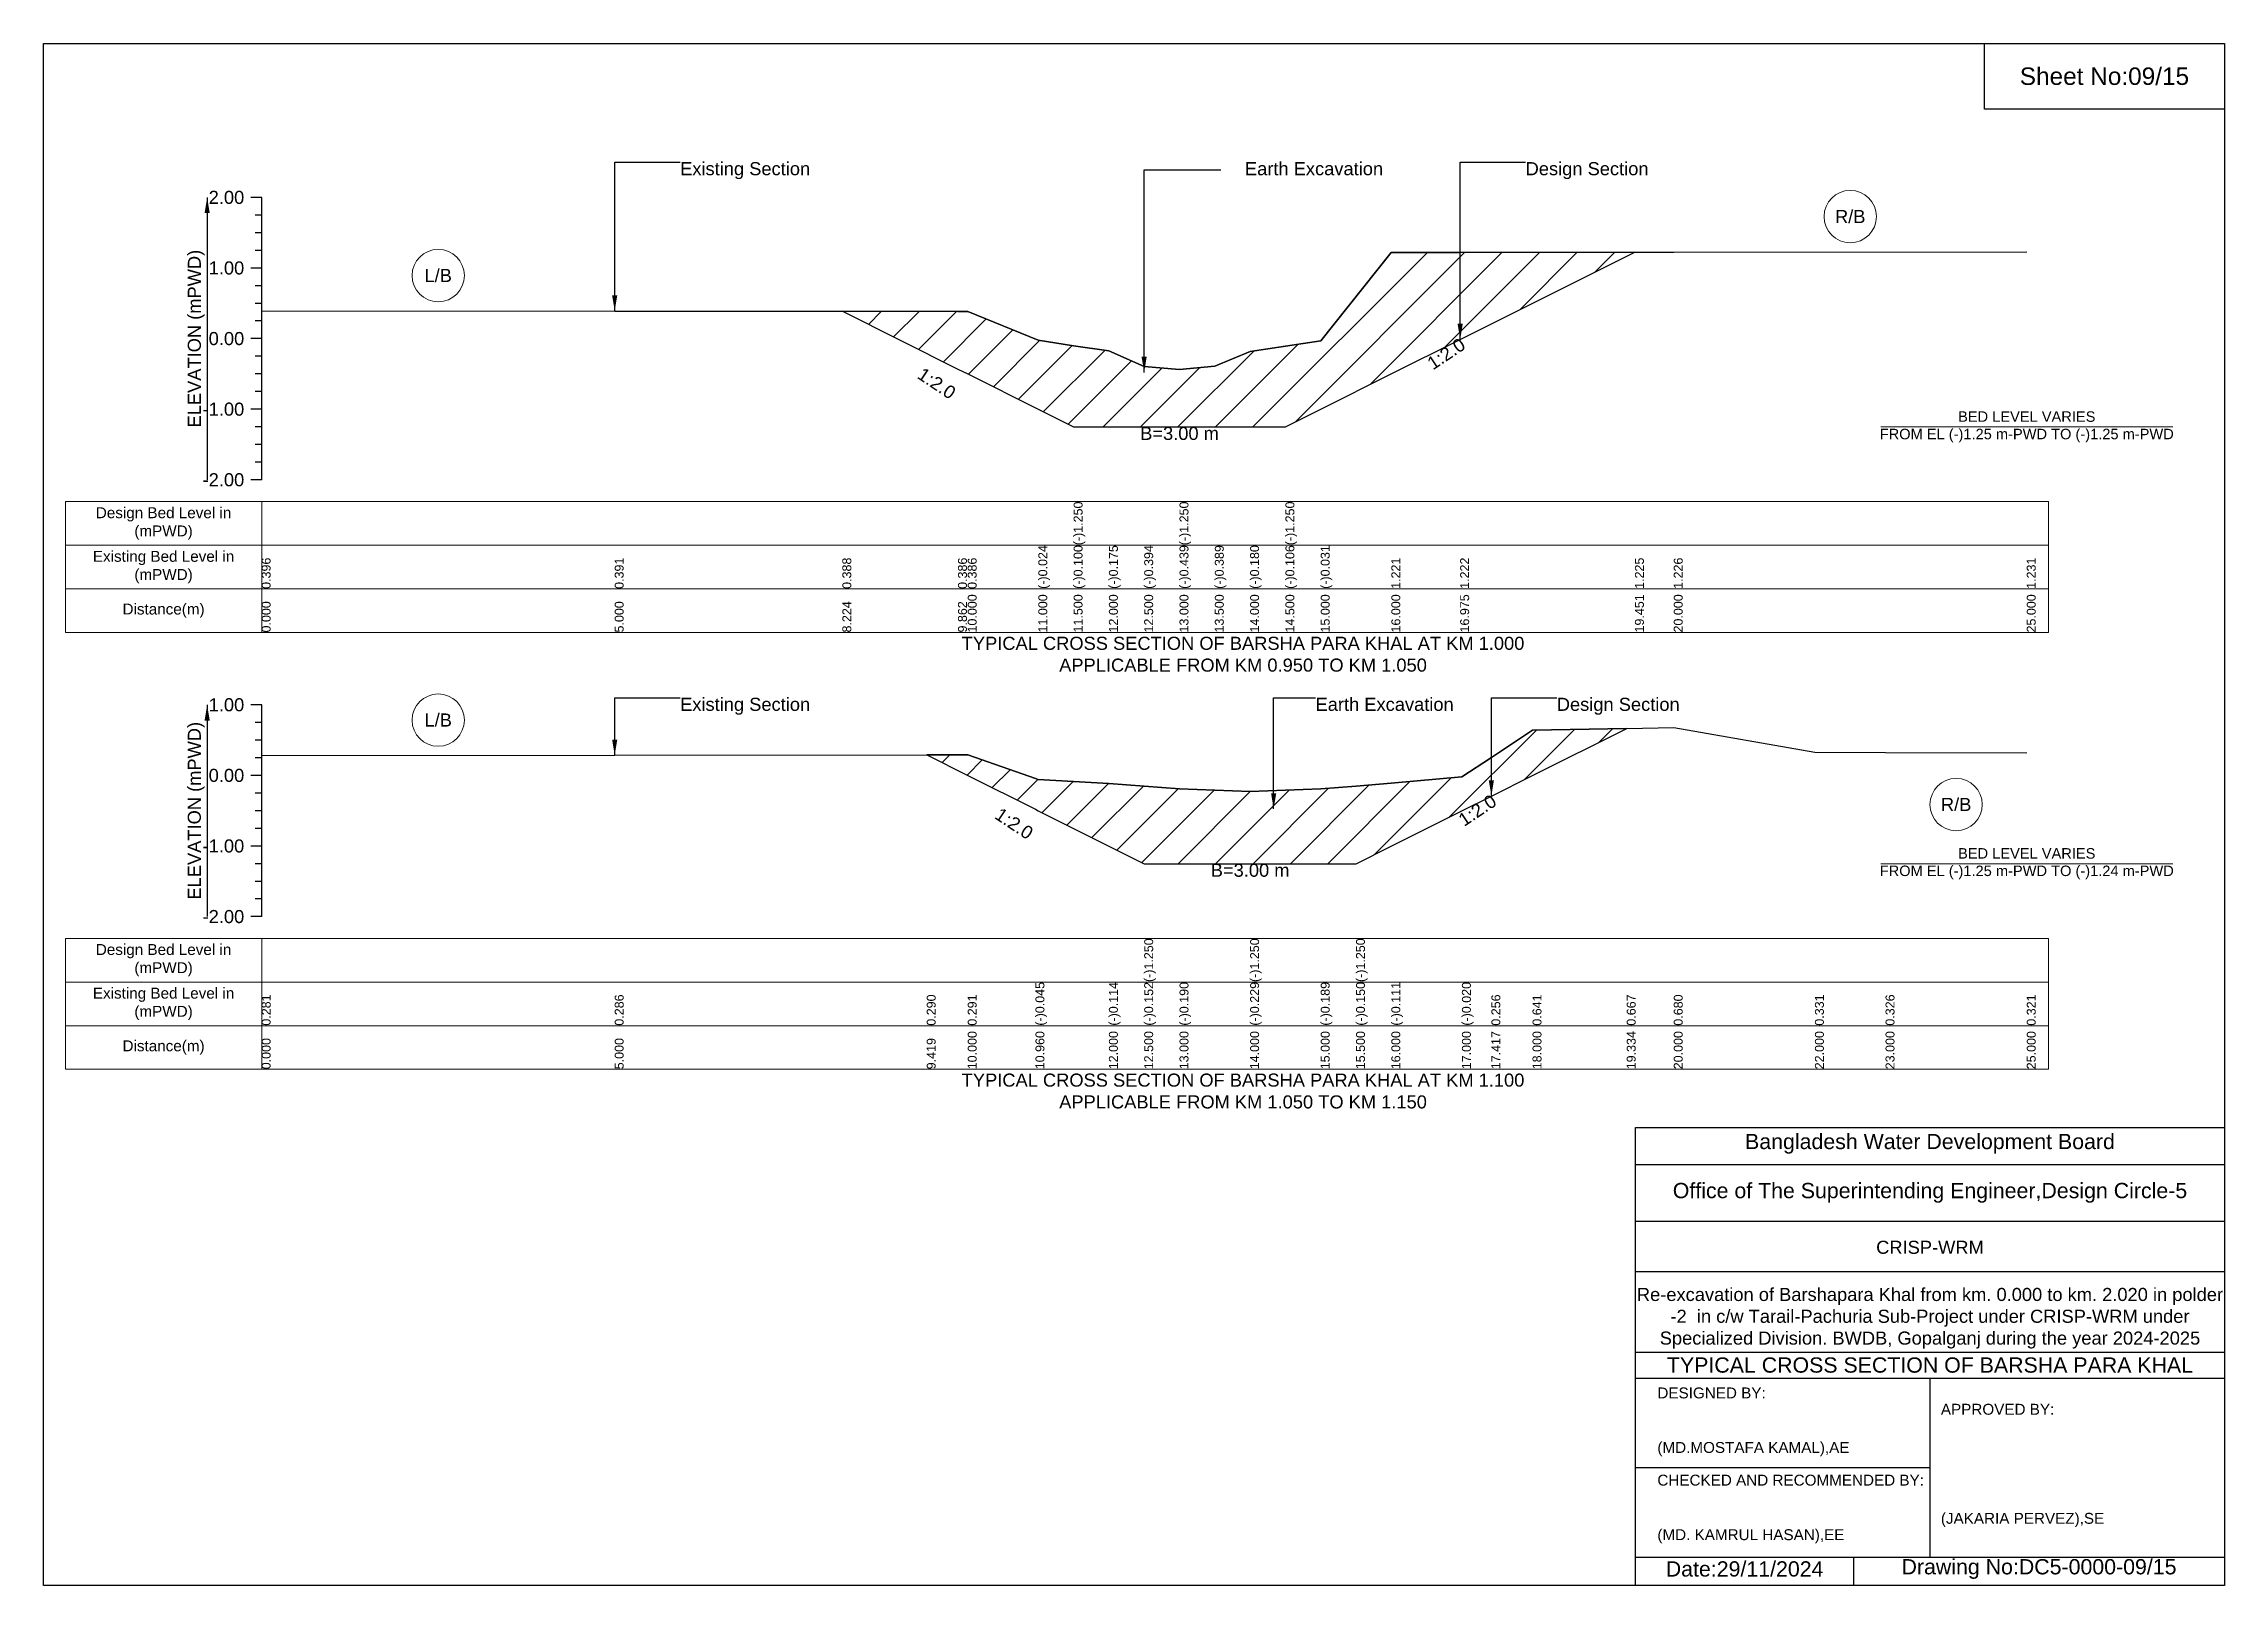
# Model space of a CAD drawing. Header units: inches. Extents: x 91000 to 248000, y -12937 to 0.
# Drawn here: x 180000 to 188000, y -5656 to 0 of the extents above; entities that cross this region are included whole.
import ezdxf

# ---------------------------------------------------------------- set-up
doc = ezdxf.new("R2010")
doc.units = ezdxf.units.IN
doc.header["$LTSCALE"] = 7
doc.header["$MEASUREMENT"] = 0
for name, color, linetype, lineweight in [('Cross section Data Border', 7, 'Continuous', 9), ('Cross Section Labels', 7, 'Continuous', 9), ('Existing_Bed_Level for Xsection', 7, 'Continuous', 25)]:
    doc.layers.add(name, color=color, linetype=linetype, lineweight=lineweight)
doc.styles.get("Standard").update_dxf_attribs({"font": 'arial.ttf'})
doc.dimstyles.get("Standard").update_dxf_attribs({"dimtxt": 0.18, "dimasz": 0.18, "dimexe": 0.18, "dimexo": 0.0625, "dimgap": 0.09, "dimtad": 0, "dimtih": 1, "dimtoh": 1, "dimdec": 4, "dimzin": 0, "dimdsep": 46, "dimtxsty": 'Standard', "dimcen": 0.09, "dimadec": 0, "dimazin": 0, "dimtfac": 1, "dimtdec": 4, "dimtofl": 0, "dimtmove": 0, "dimatfit": 3, "dimfxl": 1, "dimtolj": 1, "dimtzin": 0, "dimarcsym": 0})

msp = doc.modelspace()

# ---------------------------------------------------------------- texts
at = {"attachment_point": 5}
for s, insert, char_height in [('Sheet No:09/15', (187560, -120), 64), ('Bangladesh Water Development Board', (186920, -4036), 56), ('Office of The Superintending Engineer,Design Circle-5', (186920, -4216), 56)]:
    msp.add_mtext(s, dxfattribs=dict(at, insert=insert, char_height=char_height))
for s, insert, char_height, width, attachment_point in [('CRISP-WRM', (186920, -4416), 48, 2240, 5), ('Re-excavation of Barshapara Khal from km. 0.000 to km. 2.020 in polder -2  in c/w Tarail-Pachuria Sub-Project under CRISP-WRM under Specialized Division. BWDB, Gopalganj during the year 2024-2025', (186920, -4676), 48, 2160, 5), ('TYPICAL CROSS SECTION OF BARSHA PARA KHAL', (186920, -4848), 56, 2240, 5), ('DESIGNED BY:^J^J^J(MD.MOSTAFA KAMAL),AE', (185920, -5056), 40, 1120, 4), ('APPROVED BY:^J^J^J^J^J^J(JAKARIA PERVEZ),SE', (186960, -5216), 40, 1120, 4), ('CHECKED AND RECOMMENDED BY:^J^J^J(MD. KAMRUL HASAN),EE', (185920, -5376), 40, 1120, 4), ('Date:29/11/2024', (186240, -5596), 56, 1120, 5), ('Drawing No:DC5-0000-09/15', (187320, -5596), 56, 1760, 5)]:
    msp.add_mtext(s, dxfattribs=dict(insert=insert, char_height=char_height, width=width, attachment_point=attachment_point))
at = {"layer": 'Cross section Data Border', "char_height": 40, "width": 640, "attachment_point": 5}
for s, insert in [('Design Bed Level in (mPWD)', (180440, -1760.3)), ('Existing Bed Level in (mPWD)', (180440, -1920.3)), ('Distance(m)', (180440, -2080.3)), ('Design Bed Level in (mPWD)', (180440, -3362.7)), ('Existing Bed Level in (mPWD)', (180440, -3522.7)), ('Distance(m)', (180440, -3682.7))]:
    msp.add_mtext(s, dxfattribs=dict(at, insert=insert))
at = {"layer": 'Cross Section Labels'}
for s, insert, char_height, attachment_point in [('Existing Section', (182335, -434.8), 48, 1), ('Earth Excavation', (184407, -434.8), 48, 1), ('Design Section', (185436.6, -434.8), 48, 1), ('R/B', (186627.5, -634.6), 48, 5), ('L/B', (181447.5, -850.9), 48, 5), ('BED LEVEL VARIES ^JFROM EL (-)1.25 m-PWD TO (-)1.25 m-PWD', (187275, -1406), 38.4, 5), ('B=3.00 m', (184167, -1406), 48, 2), ('TYPICAL CROSS SECTION OF BARSHA PARA KHAL AT KM 1.000^JAPPLICABLE FROM KM 0.950 TO KM 1.050', (184400, -2240.3), 48, 5), ('Existing Section', (182335, -2399.8), 48, 1), ('Earth Excavation', (184666, -2399.8), 48, 1), ('Design Section', (185550.9, -2399.8), 48, 1), ('L/B', (181447.5, -2481.8), 48, 5), ('R/B', (187016, -2791.4), 48, 5), ('BED LEVEL VARIES ^JFROM EL (-)1.25 m-PWD TO (-)1.24 m-PWD', (187275, -3008.4), 38.4, 5), ('B=3.00 m', (184426, -3008.4), 48, 2), ('TYPICAL CROSS SECTION OF BARSHA PARA KHAL AT KM 1.100^JAPPLICABLE FROM KM 1.050 TO KM 1.150', (184400, -3842.7), 48, 5)]:
    msp.add_mtext(s, dxfattribs=dict(at, insert=insert, char_height=char_height, attachment_point=attachment_point))
at = {"layer": 'Cross Section Labels', "char_height": 48, "attachment_point": 2}
for insert, rotation in [((185131.9, -1117.9), 33.69007), ((183289.6, -1226.3), 326.30993), ((185246.3, -2792.6), 33.69007), ((183573.8, -2841.3), 326.30993)]:
    msp.add_mtext('1:2.0', dxfattribs=dict(at, insert=insert, rotation=rotation))
at = {"layer": 'Existing_Bed_Level for Xsection', "char_height": 48, "attachment_point": 6}
for s, insert in [('2.00', (180736, -564.3)), ('1.00', (180736, -823.3)), ('0.00', (180736, -1082.3)), ('-1.00', (180736, -1341.3)), ('-2.00', (180736, -1600.3)), ('1.00', (180736, -2425.7)), ('0.00', (180736, -2684.7)), ('-1.00', (180736, -2943.7)), ('-2.00', (180736, -3202.7))]:
    msp.add_mtext(s, dxfattribs=dict(at, insert=insert))
at = {"layer": 'Existing_Bed_Level for Xsection', "rotation": 90}
for s, insert, char_height, attachment_point in [('ELEVATION (mPWD)', (180560, -1082.3), 48, 5), ('(-)1.250', (183778.5, -1840.3), 32.8, 1), ('(-)1.250', (184167, -1840.3), 32.8, 1), ('(-)1.250', (184555.5, -1840.3), 32.8, 1), ('0.396', (180800, -2000.3), 32.8, 1), ('0.391', (182095, -2000.3), 32.8, 1), ('0.388', (182930.1, -2000.3), 32.8, 1), ('0.386', (183354.3, -2000.3), 32.8, 1), ('0.386', (183390, -2000.3), 32.8, 1), ('(-)0.024', (183649, -2000.3), 32.8, 1), ('(-)0.100', (183778.5, -2000.3), 32.8, 1), ('(-)0.175', (183908, -2000.3), 32.8, 1), ('(-)0.394', (184037.5, -2000.3), 32.8, 1), ('(-)0.439', (184167, -2000.3), 32.8, 1), ('(-)0.389', (184296.5, -2000.3), 32.8, 1), ('(-)0.180', (184426, -2000.3), 32.8, 1), ('(-)0.106', (184555.5, -2000.3), 32.8, 1), ('(-)0.031', (184685, -2000.3), 32.8, 1), ('1.221', (184944, -2000.3), 32.8, 1), ('1.222', (185196.6, -2000.3), 32.8, 1), ('1.225', (185837.7, -2000.3), 32.8, 1), ('1.226', (185980, -2000.3), 32.8, 1), ('1.231', (187275, -2000.3), 32.8, 1), ('0.000', (180800, -2160.3), 32.8, 1), ('5.000', (182095, -2160.3), 32.8, 1), ('8.224', (182930.1, -2160.3), 32.8, 1), ('9.862', (183354.3, -2160.3), 32.8, 1), ('10.000', (183390, -2160.3), 32.8, 1), ('11.000', (183649, -2160.3), 32.8, 1), ('11.500', (183778.5, -2160.3), 32.8, 1), ('12.000', (183908, -2160.3), 32.8, 1), ('12.500', (184037.5, -2160.3), 32.8, 1), ('13.000', (184167, -2160.3), 32.8, 1), ('13.500', (184296.5, -2160.3), 32.8, 1), ('14.000', (184426, -2160.3), 32.8, 1), ('14.500', (184555.5, -2160.3), 32.8, 1), ('15.000', (184685, -2160.3), 32.8, 1), ('16.000', (184944, -2160.3), 32.8, 1), ('16.975', (185196.6, -2160.3), 32.8, 1), ('19.451', (185837.7, -2160.3), 32.8, 1), ('20.000', (185980, -2160.3), 32.8, 1), ('25.000', (187275, -2160.3), 32.8, 1), ('ELEVATION (mPWD)', (180560, -2814.2), 48, 5), ('(-)1.250', (184037.5, -3442.7), 32.8, 1), ('(-)1.250', (184426, -3442.7), 32.8, 1), ('(-)1.250', (184814.5, -3442.7), 32.8, 1), ('0.281', (180800, -3602.7), 32.8, 1), ('0.286', (182095, -3602.7), 32.8, 1), ('0.290', (183239.6, -3602.7), 32.8, 1), ('0.291', (183390, -3602.7), 32.8, 1), ('(-)0.045', (183638.5, -3602.7), 32.8, 1), ('(-)0.114', (183908, -3602.7), 32.8, 1), ('(-)0.152', (184037.5, -3602.7), 32.8, 1), ('(-)0.190', (184167, -3602.7), 32.8, 1), ('(-)0.229', (184426, -3602.7), 32.8, 1), ('(-)0.189', (184685, -3602.7), 32.8, 1), ('(-)0.150', (184814.5, -3602.7), 32.8, 1), ('(-)0.111', (184944, -3602.7), 32.8, 1), ('(-)0.020', (185203, -3602.7), 32.8, 1), ('0.256', (185311, -3602.7), 32.8, 1), ('0.641', (185462, -3602.7), 32.8, 1), ('0.667', (185807.5, -3602.7), 32.8, 1), ('0.680', (185980, -3602.7), 32.8, 1), ('0.331', (186498, -3602.7), 32.8, 1), ('0.326', (186757, -3602.7), 32.8, 1), ('0.321', (187275, -3602.7), 32.8, 1), ('0.000', (180800, -3762.7), 32.8, 1), ('5.000', (182095, -3762.7), 32.8, 1), ('9.419', (183239.6, -3762.7), 32.8, 1), ('10.000', (183390, -3762.7), 32.8, 1), ('10.960', (183638.5, -3762.7), 32.8, 1), ('12.000', (183908, -3762.7), 32.8, 1), ('12.500', (184037.5, -3762.7), 32.8, 1), ('13.000', (184167, -3762.7), 32.8, 1), ('14.000', (184426, -3762.7), 32.8, 1), ('15.000', (184685, -3762.7), 32.8, 1), ('15.500', (184814.5, -3762.7), 32.8, 1), ('16.000', (184944, -3762.7), 32.8, 1), ('17.000', (185203, -3762.7), 32.8, 1), ('17.417', (185311, -3762.7), 32.8, 1), ('18.000', (185462, -3762.7), 32.8, 1), ('19.334', (185807.5, -3762.7), 32.8, 1), ('20.000', (185980, -3762.7), 32.8, 1), ('22.000', (186498, -3762.7), 32.8, 1), ('23.000', (186757, -3762.7), 32.8, 1), ('25.000', (187275, -3762.7), 32.8, 1)]:
    msp.add_mtext(s, dxfattribs=dict(at, insert=insert, char_height=char_height, attachment_point=attachment_point))

# ---------------------------------------------------------------- hatches: boundary and pattern name
at = {"layer": 'Existing_Bed_Level for Xsection'}
h = msp.add_hatch(dxfattribs=at)
h.set_pattern_fill('ANSI31', color=256, scale=777, style=0)
h.paths.add_polyline_path([(182930.1, -981.9), (183354.3, -1194), (183390, -1211.8), (183649, -1341.3), (183778.5, -1406), (183908, -1406), (184037.5, -1406), (184167, -1406), (184296.5, -1406), (184426, -1406), (184555.5, -1406), (184685, -1341.3), (184944, -1211.8), (185196.6, -1085.5), (185837.7, -764.9), (185196.6, -765.7), (184944, -766.1), (184685, -1090.3), (184555.5, -1109.6), (184426, -1128.9), (184296.5, -1183), (184167, -1196), (184037.5, -1184.3), (183908, -1127.6), (183778.5, -1108.1), (183649, -1088.5), (183390, -982.3), (183354.3, -982.3)])
h = msp.add_hatch(dxfattribs=at)
h.set_pattern_fill('ANSI31', color=256, scale=777, style=0)
h.set_pattern_definition([(45, (0, 320), (-68.677746, 68.677746), [])])
h.paths.add_polyline_path([(183239.6, -2609.5), (183390, -2684.7), (183638.5, -2809), (183649, -2814.2), (183908, -2943.7), (184037.5, -3008.4), (184167, -3008.4), (184426, -3008.4), (184685, -3008.4), (184814.5, -3008.4), (184944, -2943.7), (185203, -2814.2), (185311, -2760.2), (185462, -2684.7), (185807.5, -2511.9), (185462, -2518.7), (185311, -2618.5), (185203, -2689.9), (184944, -2713.4), (184814.5, -2723.5), (184685, -2733.6), (184426, -2744), (184167, -2733.9), (184037.5, -2724.1), (183908, -2714.2), (183649, -2700), (183638.5, -2696.3), (183390, -2609.3)])

# ---------------------------------------------------------------- linework, layer by layer
for points in [[(180000, 0), (188000, 0), (188000, -5656), (180000, -5656)], [(187120, 0), (188000, 0), (188000, -240), (187120, -240)]]:
    msp.add_lwpolyline(points, close=True)
for points in [[(185840, -5656), (185840, -3976), (188000, -3976)], [(185840, -4112), (188000, -4112)], [(185840, -4320), (188000, -4320)], [(185840, -4504), (188000, -4504)], [(185840, -4800), (188000, -4800)], [(185840, -4896), (188000, -4896)], [(186920, -4896), (186920, -5552)], [(185840, -5224), (186920, -5224)], [(185840, -5552), (188000, -5552)], [(186640, -5552), (186640, -5656)]]:
    msp.add_lwpolyline(points)
at = {"layer": 'Cross section Data Border'}
for points in [[(180080, -1680.3), (187355, -1680.3), (187355, -2160.3), (180080, -2160.3)], [(180080, -3282.7), (187355, -3282.7), (187355, -3762.7), (180080, -3762.7)]]:
    msp.add_lwpolyline(points, close=True, dxfattribs=at)
for points in [[(180800, -1680.3), (180800, -2160.3)], [(180080, -1840.3), (187355, -1840.3)], [(180080, -2000.3), (187355, -2000.3)], [(180800, -3282.7), (180800, -3762.7)], [(180080, -3442.7), (187355, -3442.7)], [(180080, -3602.7), (187355, -3602.7)]]:
    msp.add_lwpolyline(points, dxfattribs=at)
at = {"layer": 'Cross Section Labels'}
for points in [[(186739.2, -1406), (187810.8, -1406)], [(186739.2, -3008.4), (187810.8, -3008.4)]]:
    msp.add_lwpolyline(points, dxfattribs=at)
for centre in [(186627.5, -634.6), (181447.5, -850.9), (181447.5, -2481.8), (187016, -2791.4)]:
    msp.add_circle(centre, 96, dxfattribs=at)
at = {"layer": 'Existing_Bed_Level for Xsection'}
for points in [[(180800, -564.3), (180760, -564.3)], [(180800, -629), (180776, -629)], [(180800, -1600.3), (180800, -1341.3), (180800, -1082.3), (180800, -823.3), (180800, -564.3)], [(180800, -693.8), (180776, -693.8)], [(180800, -758.5), (180776, -758.5)], [(180800, -979.7), (182095, -981), (182930.1, -981.9), (183354.3, -982.3), (183390, -982.3), (183649, -1088.5), (183778.5, -1108.1), (183778.5, -1108.1), (183908, -1127.6), (184037.5, -1184.3), (184167, -1196), (184167, -1196), (184296.5, -1183), (184426, -1128.9), (184555.5, -1109.6), (184555.5, -1109.6), (184685, -1090.3), (184944, -766.1), (185196.6, -765.7), (185837.7, -764.9), (185980, -764.8), (187275, -763.5)], [(180800, -823.3), (180760, -823.3)], [(180800, -888), (180776, -888)], [(180800, -952.8), (180776, -952.8)], [(180800, -1017.5), (180776, -1017.5)], [(180800, -1082.3), (180760, -1082.3)], [(180800, -1147), (180776, -1147)], [(180800, -1211.8), (180776, -1211.8)], [(180800, -1276.5), (180776, -1276.5)], [(180800, -1341.3), (180760, -1341.3)], [(180800, -1406), (180776, -1406)], [(180800, -1470.8), (180776, -1470.8)], [(180800, -1535.5), (180776, -1535.5)], [(180800, -1600.3), (180760, -1600.3)], [(180800, -2425.7), (180760, -2425.7)], [(180800, -3202.7), (180800, -2943.7), (180800, -2684.7), (180800, -2425.7)], [(180800, -2490.4), (180776, -2490.4)], [(180800, -2555.2), (180776, -2555.2)], [(180800, -2611.9), (182095, -2610.6), (183239.6, -2609.5), (183390, -2609.3), (183638.5, -2696.3), (183649, -2700), (183908, -2714.2), (184037.5, -2724.1), (184037.5, -2724.1), (184167, -2733.9), (184426, -2744), (184426, -2744), (184685, -2733.6), (184814.5, -2723.5), (184814.5, -2723.5), (184944, -2713.4), (185203, -2689.9), (185311, -2618.5), (185462, -2518.7), (185807.5, -2511.9), (185980, -2508.6), (186498, -2599), (186757, -2600.3), (187275, -2601.6)], [(180800, -2619.9), (180776, -2619.9)], [(180800, -2684.7), (180760, -2684.7)], [(180800, -2749.4), (180776, -2749.4)], [(180800, -2814.2), (180776, -2814.2)], [(180800, -2878.9), (180776, -2878.9)], [(180800, -2943.7), (180760, -2943.7)], [(180800, -3008.4), (180776, -3008.4)], [(180800, -3073.2), (180776, -3073.2)], [(180800, -3137.9), (180776, -3137.9)], [(180800, -3202.7), (180760, -3202.7)]]:
    msp.add_lwpolyline(points, dxfattribs=at)
for points in [[(182930.1, -981.9), (182930.1, -981.9), (183354.3, -1194), (183390, -1211.8), (183649, -1341.3), (183778.5, -1406), (183778.5, -1406), (183908, -1406), (184037.5, -1406), (184167, -1406), (184167, -1406), (184296.5, -1406), (184426, -1406), (184555.5, -1406), (184555.5, -1406), (184685, -1341.3), (184944, -1211.8), (185196.6, -1085.5), (185837.7, -764.9), (185196.6, -765.7), (184944, -766.1), (184685, -1090.3), (184555.5, -1109.6), (184555.5, -1109.6), (184426, -1128.9), (184296.5, -1183), (184167, -1196), (184167, -1196), (184037.5, -1184.3), (183908, -1127.6), (183778.5, -1108.1), (183778.5, -1108.1), (183649, -1088.5), (183390, -982.3), (183354.3, -982.3), (182930.1, -981.9)], [(183239.6, -2609.5), (183239.6, -2609.5), (183390, -2684.7), (183638.5, -2809), (183649, -2814.2), (183908, -2943.7), (184037.5, -3008.4), (184037.5, -3008.4), (184167, -3008.4), (184426, -3008.4), (184426, -3008.4), (184685, -3008.4), (184814.5, -3008.4), (184814.5, -3008.4), (184944, -2943.7), (185203, -2814.2), (185311, -2760.2), (185462, -2684.7), (185807.5, -2511.9), (185807.5, -2511.9), (185807.5, -2511.9), (185462, -2518.7), (185311, -2618.5), (185203, -2689.9), (184944, -2713.4), (184814.5, -2723.5), (184814.5, -2723.5), (184685, -2733.6), (184426, -2744), (184426, -2744), (184167, -2733.9), (184037.5, -2724.1), (184037.5, -2724.1), (183908, -2714.2), (183649, -2700), (183638.5, -2696.3), (183390, -2609.3), (183239.6, -2609.5)]]:
    msp.add_lwpolyline(points, close=True, dxfattribs=at)

msp.set_redraw_order([(e.dxf.handle, doc.entitydb.next_handle()) for e in msp.query("TEXT MTEXT ATTDEF DIMENSION ARC_DIMENSION")])  # texts and dimensions are drawn at this point

# ---------------------------------------------------------------- leaders
at = {"layer": 'Cross Section Labels', "annotation_type": 0, "has_hookline": 1, "hookline_direction": 0}
for points, text_width in [([(182095, -981), (182095, -434.8), (182334.9, -434.8)], 467.2), ([(184037.2, -1206.3), (184037.2, -462.6), (184318.7, -462.6)], 497), ([(185196.6, -1085.5), (185196.6, -434.8), (185436.5, -434.8)], 441.2), ([(182095, -2610.6), (182095, -2399.8), (182334.9, -2399.8)], 467.2), ([(184512.3, -2807.5), (184512.3, -2399.8), (184665.9, -2399.8)], 497), ([(185311, -2760.2), (185311, -2399.8), (185550.8, -2399.8)], 441.2)]:
    msp.add_leader(points, dimstyle='Standard', override={"dimasz": 57.6}, dxfattribs=dict(at, text_width=text_width))
at = {"layer": 'Existing_Bed_Level for Xsection'}
for points in [[(180600, -564.3), (180600, -1600.3)], [(180600, -2425.7), (180600, -3202.7)]]:
    msp.add_leader(points, dimstyle='Standard', override={"dimasz": 57.6}, dxfattribs=at)

doc.saveas('drawing.dxf')
